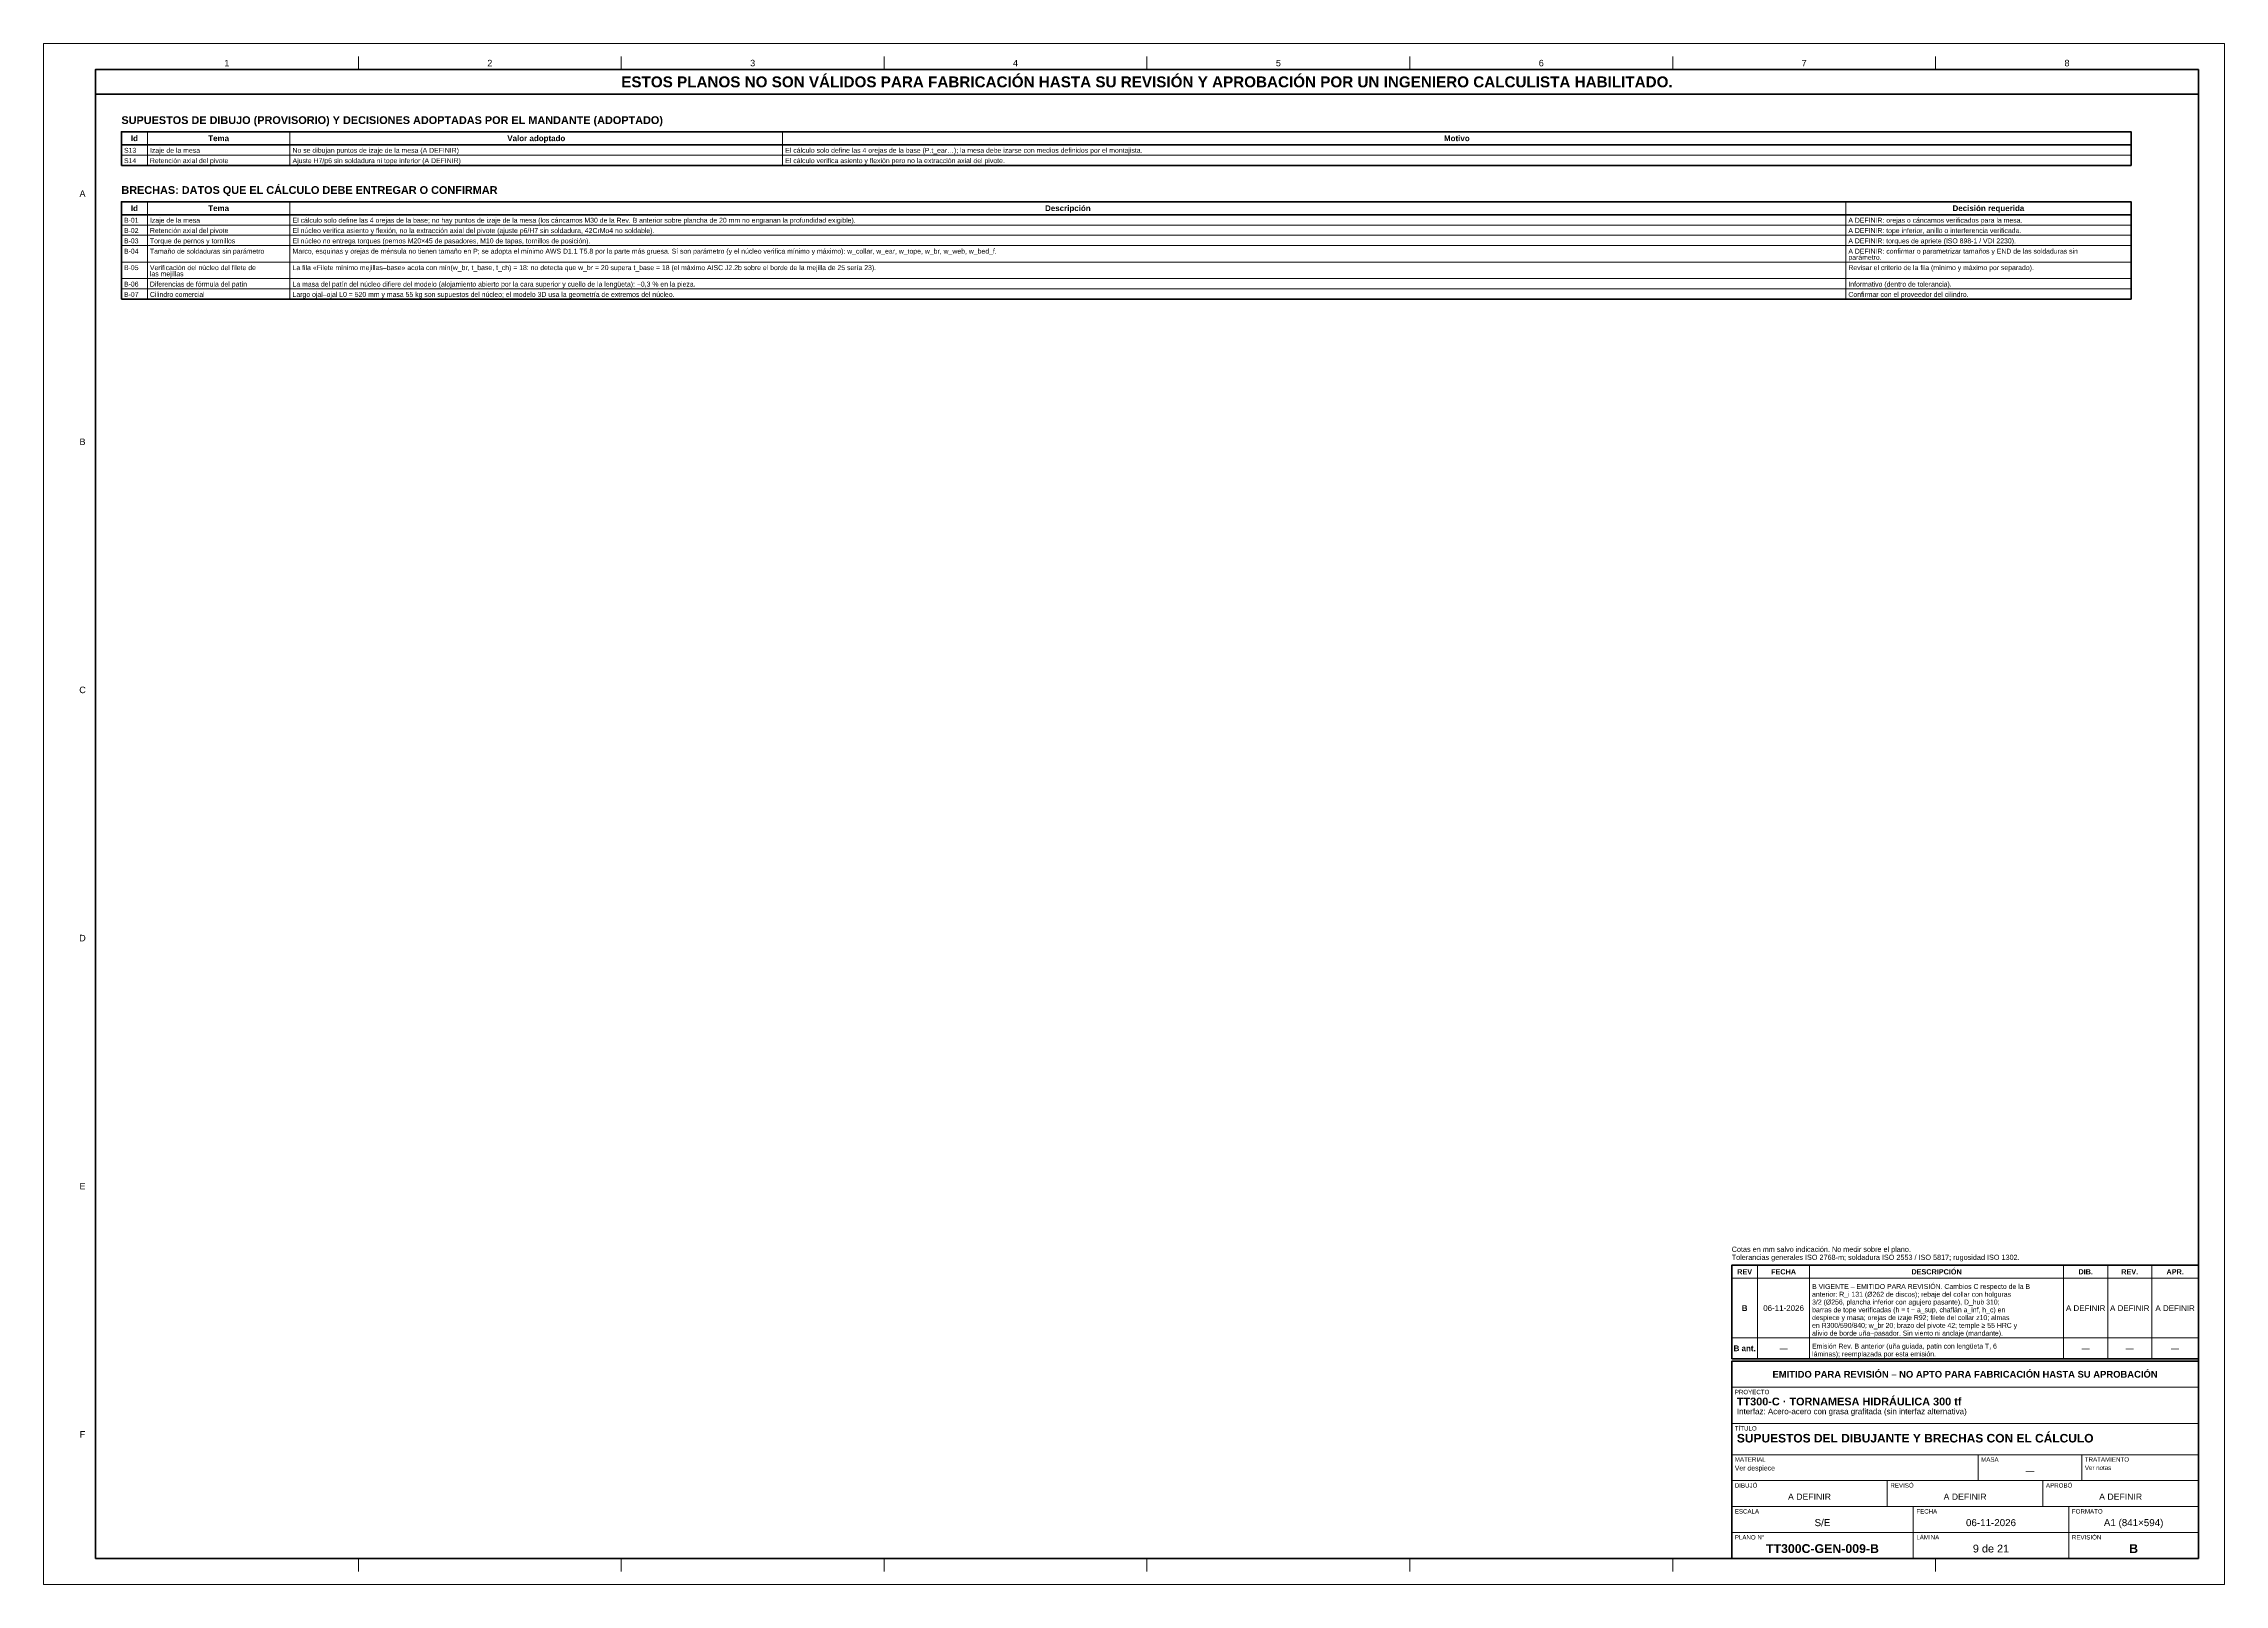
# Model space of a CAD drawing. Header units: millimetres. Extents: x 0 to 841, y 0 to 594.
import ezdxf
from ezdxf.enums import TextEntityAlignment as Align

# ---------------------------------------------------------------- set-up
doc = ezdxf.new("R2010")
doc.units = ezdxf.units.MM
for name, color, linetype, lineweight in [('FINA', 7, 'CONTINUOUS', 18), ('MARCO', 7, 'CONTINUOUS', 70), ('TXT', 7, 'CONTINUOUS', 25), ('VIS', 7, 'CONTINUOUS', 50)]:
    doc.layers.add(name, color=color, linetype=linetype, lineweight=lineweight)
doc.styles.add('STD', font='LiberationSans-Regular.ttf')
doc.styles.add('STDB', font='LiberationSans-Bold.ttf')

msp = doc.modelspace()

# ---------------------------------------------------------------- linework, layer by layer
at = {"layer": 'FINA'}
for p, q in [((121.375, 584), (121.375, 589)), ((222.75, 584), (222.75, 589)), ((324.125, 584), (324.125, 589)), ((425.5, 584), (425.5, 589)), ((526.875, 584), (526.875, 589)), ((628.25, 584), (628.25, 589)), ((729.625, 584), (729.625, 589)), ((40, 560), (40, 547.05)), ((95, 560), (95, 547.05)), ((285, 560), (285, 547.05)), ((30, 555), (805, 555)), ((30, 551.025), (805, 551.025)), ((40, 533.05), (40, 495.475)), ((95, 533.05), (95, 495.475)), ((695, 533.05), (695, 495.475)), ((30, 528.05), (805, 528.05)), ((30, 524.075), (805, 524.075)), ((30, 520.1), (805, 520.1)), ((30, 516.125), (805, 516.125)), ((30, 509.775), (805, 509.775)), ((30, 503.425), (805, 503.425)), ((30, 499.45), (805, 499.45)), ((651, 118), (831, 118)), ((661, 87), (661, 123)), ((681, 87), (681, 123)), ((779, 87), (779, 123)), ((796, 87), (796, 123)), ((813, 87), (813, 123)), ((651, 95), (831, 95)), ((651, 87), (831, 87)), ((651, 86), (831, 86)), ((651, 76), (831, 76)), ((651, 62), (831, 62)), ((651, 50), (831, 50)), ((746, 40), (746, 50)), ((786, 40), (786, 50)), ((651, 40), (831, 40)), ((711, 30), (711, 40)), ((771, 30), (771, 40)), ((651, 30), (831, 30)), ((721, 20), (721, 30)), ((781, 20), (781, 30)), ((651, 20), (831, 20)), ((721, 10), (721, 20)), ((781, 10), (781, 20)), ((121.375, 10), (121.375, 5)), ((222.75, 10), (222.75, 5)), ((324.125, 10), (324.125, 5)), ((425.5, 10), (425.5, 5)), ((526.875, 10), (526.875, 5)), ((628.25, 10), (628.25, 5)), ((729.625, 10), (729.625, 5))]:
    msp.add_line(p, q, dxfattribs=at)
msp.add_lwpolyline([(0, 0), (841, 0), (841, 594), (0, 594)], close=True, dxfattribs=at)
at = {"layer": 'MARCO'}
for points in [[(20, 10), (831, 10), (831, 584), (20, 584)], [(20, 574.5), (831, 574.5), (831, 584), (20, 584)], [(651, 87), (831, 87), (831, 123), (651, 123)], [(651, 10), (831, 10), (831, 86), (651, 86)]]:
    msp.add_lwpolyline(points, close=True, dxfattribs=at)
at = {"layer": 'VIS'}
for p, q in [((30, 560), (30, 547.05)), ((805, 560), (805, 547.05)), ((30, 547.05), (805, 547.05)), ((30, 533.05), (30, 495.475)), ((805, 533.05), (805, 495.475)), ((30, 495.475), (805, 495.475))]:
    msp.add_line(p, q, dxfattribs=at)
for points in [[(30, 555), (805, 555), (805, 560), (30, 560)], [(30, 528.05), (805, 528.05), (805, 533.05), (30, 533.05)]]:
    msp.add_lwpolyline(points, close=True, dxfattribs=at)

# ---------------------------------------------------------------- texts
at = {"layer": 'TXT'}
for s, height, style, p in [('1', 2.5, 'STD', (70.6875, 586.5)), ('2', 2.5, 'STD', (172.0625, 586.5)), ('ESTOS PLANOS NO SON VÁLIDOS PARA FABRICACIÓN HASTA SU REVISIÓN Y APROBACIÓN POR UN INGENIERO CALCULISTA HABILITADO.', 4.2, 'STDB', (425.5, 579.25)), ('3', 2.5, 'STD', (273.4375, 586.5)), ('4', 2.5, 'STD', (374.8125, 586.5)), ('5', 2.5, 'STD', (476.1875, 586.5)), ('6', 2.5, 'STD', (577.5625, 586.5)), ('7', 2.5, 'STD', (678.9375, 586.5)), ('8', 2.5, 'STD', (780.3125, 586.5)), ('Id', 2.2, 'STDB', (35, 557.5)), ('Tema', 2.2, 'STDB', (67.5, 557.5)), ('Valor adoptado', 2.2, 'STDB', (190, 557.5)), ('Motivo', 2.2, 'STDB', (545, 557.5)), ('A', 2.5, 'STD', (15, 536.1667)), ('Id', 2.2, 'STDB', (35, 530.55)), ('Tema', 2.2, 'STDB', (67.5, 530.55)), ('Descripción', 2.2, 'STDB', (395, 530.55)), ('Decisión requerida', 2.2, 'STDB', (750, 530.55)), ('B', 2.5, 'STD', (15, 440.5)), ('C', 2.5, 'STD', (15, 344.8333)), ('D', 2.5, 'STD', (15, 249.1667)), ('E', 2.5, 'STD', (15, 153.5)), ('REV', 2, 'STDB', (656, 120.5)), ('FECHA', 2, 'STDB', (671, 120.5)), ('DESCRIPCIÓN', 2, 'STDB', (730, 120.5)), ('DIB.', 2, 'STDB', (787.5, 120.5)), ('REV.', 2, 'STDB', (804.5, 120.5)), ('APR.', 2, 'STDB', (822, 120.5)), ('B', 2.2, 'STDB', (656, 106.5)), ('06-11-2026', 2.2, 'STD', (671, 106.5)), ('A DEFINIR', 2.2, 'STD', (787.5, 106.5)), ('A DEFINIR', 2.2, 'STD', (804.5, 106.5)), ('A DEFINIR', 2.2, 'STD', (822, 106.5)), ('B ant.', 2.2, 'STDB', (656, 91)), ('—', 2.2, 'STD', (671, 91)), ('—', 2.2, 'STD', (787.5, 91)), ('—', 2.2, 'STD', (804.5, 91)), ('—', 2.2, 'STD', (822, 91)), ('EMITIDO PARA REVISIÓN – NO APTO PARA FABRICACIÓN HASTA SU APROBACIÓN', 2.6, 'STDB', (741, 81)), ('F', 2.5, 'STD', (15, 57.8333)), ('—', 2.4, 'STD', (766, 43.8)), ('A DEFINIR', 2.4, 'STD', (681, 33.8)), ('A DEFINIR', 2.4, 'STD', (741, 33.8)), ('A DEFINIR', 2.4, 'STD', (801, 33.8)), ('S/E', 2.7, 'STD', (686, 23.8)), ('A1 (841×594)', 2.7, 'STD', (806, 23.8)), ('06-11-2026', 2.7, 'STD', (751, 23.8)), ('TT300C-GEN-009-B', 3.4, 'STDB', (686, 13.8)), ('9 de 21', 3, 'STD', (751, 13.8)), ('B', 3.4, 'STDB', (806, 13.8))]:
    msp.add_text(s, height=height, dxfattribs=dict(at, style=style)).set_placement(p, align=Align.MIDDLE_CENTER)
for s, height, style, p in [('SUPUESTOS DE DIBUJO (PROVISORIO) Y DECISIONES ADOPTADAS POR EL MANDANTE (ADOPTADO)', 3, 'STDB', (30, 566)), ('BRECHAS: DATOS QUE EL CÁLCULO DEBE ENTREGAR O CONFIRMAR', 3, 'STDB', (30, 539.05)), ('3/2 (Ø256, plancha inferior con agujero pasante), D_hub 310;', 1.9, 'STD', (682, 109.8)), ('anterior: R_i 131 (Ø262 de discos); rebaje del collar con holguras', 1.9, 'STD', (682, 112.8)), ('B VIGENTE – EMITIDO PARA REVISIÓN. Cambios C respecto de la B', 1.9, 'STD', (682, 115.8)), ('despiece y masa; orejas de izaje R92; filete del collar z10; almas', 1.9, 'STD', (682, 103.8)), ('barras de tope verificadas (h = t − a_sup, chaflán a_inf, h_c) en', 1.9, 'STD', (682, 106.8)), ('en R300/590/840; w_br 20; brazo del pivote 42; temple ≥ 55 HRC y', 1.9, 'STD', (682, 100.8)), ('alivio de borde uña–pasador. Sin viento ni anclaje (mandante).', 1.9, 'STD', (682, 97.8)), ('Emisión Rev. B anterior (uña guiada, patín con lengüeta T, 6', 1.9, 'STD', (682, 92.8)), ('láminas); reemplazada por esta emisión.', 1.9, 'STD', (682, 89.8)), ('PROYECTO', 1.7, 'STD', (652.2, 75)), ('TT300-C · TORNAMESA HIDRÁULICA 300 tf', 3, 'STDB', (653, 72)), ('Interfaz: Acero-acero con grasa grafitada (sin interfaz alternativa)', 2.2, 'STD', (653, 67.8)), ('TÍTULO', 1.7, 'STD', (652.2, 61)), ('SUPUESTOS DEL DIBUJANTE Y BRECHAS CON EL CÁLCULO', 3.3, 'STDB', (653, 58)), ('Ver despiece', 1.9, 'STD', (652.2, 45.8)), ('MATERIAL', 1.7, 'STD', (652.2, 49)), ('MASA', 1.7, 'STD', (747.2, 49)), ('Ver notas', 1.7, 'STD', (787.2, 45.8)), ('TRATAMIENTO', 1.7, 'STD', (787.2, 49)), ('DIBUJÓ', 1.7, 'STD', (652.2, 39)), ('REVISÓ', 1.7, 'STD', (712.2, 39)), ('APROBÓ', 1.7, 'STD', (772.2, 39)), ('ESCALA', 1.7, 'STD', (652.2, 29)), ('FECHA', 1.7, 'STD', (722.2, 29)), ('FORMATO', 1.7, 'STD', (782.2, 29)), ('PLANO N°', 1.7, 'STD', (652.2, 19)), ('LÁMINA', 1.7, 'STD', (722.2, 19)), ('REVISIÓN', 1.7, 'STD', (782.2, 19))]:
    msp.add_text(s, height=height, dxfattribs=dict(at, style=style)).set_placement(p, align=Align.TOP_LEFT)
at = {"layer": 'TXT', "style": 'STD'}
for s, p in [('S13', (31, 552.86)), ('S14', (31, 548.885)), ('Retención axial del pivote', (41, 548.885)), ('Izaje de la mesa', (41, 552.86)), ('Ajuste H7/p6 sin soldadura ni tope inferior (A DEFINIR)', (96, 548.885)), ('No se dibujan puntos de izaje de la mesa (A DEFINIR)', (96, 552.86)), ('El cálculo solo define las 4 orejas de la base (P.t_ear…); la mesa debe izarse con medios definidos por el montajista.', (286, 552.86)), ('El cálculo verifica asiento y flexión pero no la extracción axial del pivote.', (286, 548.885)), ('B-01', (31, 525.91)), ('B-02', (31, 521.935)), ('Retención axial del pivote', (41, 521.935)), ('Izaje de la mesa', (41, 525.91)), ('El cálculo solo define las 4 orejas de la base; no hay puntos de izaje de la mesa (los cáncamos M30 de la Rev. B anterior sobre plancha de 20 mm no engranan la profundidad exigible).', (96, 525.91)), ('El núcleo verifica asiento y flexión, no la extracción axial del pivote (ajuste p6/H7 sin soldadura, 42CrMo4 no soldable).', (96, 521.935)), ('A DEFINIR: orejas o cáncamos verificados para la mesa.', (696, 525.91)), ('A DEFINIR: tope inferior, anillo o interferencia verificada.', (696, 521.935)), ('B-03', (31, 517.96)), ('B-04', (31, 513.985)), ('Torque de pernos y tornillos', (41, 517.96)), ('Tamaño de soldaduras sin parámetro', (41, 513.985)), ('El núcleo no entrega torques (pernos M20×45 de pasadores, M10 de tapas, tornillos de posición).', (96, 517.96)), ('Marco, esquinas y orejas de ménsula no tienen tamaño en P; se adopta el mínimo AWS D1.1 T5.8 por la parte más gruesa. Sí son parámetro (y el núcleo verifica mínimo y máximo): w_collar, w_ear, w_tope, w_br, w_web, w_bed_f.', (96, 513.985)), ('A DEFINIR: torques de apriete (ISO 898-1 / VDI 2230).', (696, 517.96)), ('A DEFINIR: confirmar o parametrizar tamaños y END de las soldaduras sin', (696, 513.985)), ('B-05', (31, 507.635)), ('Verificación del núcleo del filete de', (41, 507.635)), ('las mejillas', (41, 505.26)), ('La fila «Filete mínimo mejillas–base» acota con mín(w_br, t_base, t_ch) = 18: no detecta que w_br = 20 supera t_base = 18 (el máximo AISC J2.2b sobre el borde de la mejilla de 25 sería 23).', (96, 507.635)), ('parámetro.', (696, 511.61)), ('Revisar el criterio de la fila (mínimo y máximo por separado).', (696, 507.635)), ('B-06', (31, 501.285)), ('B-07', (31, 497.31)), ('Cilindro comercial', (41, 497.31)), ('Diferencias de fórmula del patín', (41, 501.285)), ('La masa del patín del núcleo difiere del modelo (alojamiento abierto por la cara superior y cuello de la lengüeta): −0,3 % en la pieza.', (96, 501.285)), ('Largo ojal–ojal L0 = 520 mm y masa 55 kg son supuestos del núcleo; el modelo 3D usa la geometría de extremos del núcleo.', (96, 497.31)), ('Confirmar con el proveedor del cilindro.', (696, 497.31)), ('Informativo (dentro de tolerancia).', (696, 501.285))]:
    msp.add_text(s, height=1.9, dxfattribs=at).set_placement(p, align=Align.MIDDLE_LEFT)
for s, p in [('Tolerancias generales ISO 2768-m; soldadura ISO 2553 / ISO 5817; rugosidad ISO 1302.', (651, 124.5)), ('Cotas en mm salvo indicación. No medir sobre el plano.', (651, 127.6))]:
    msp.add_text(s, height=2, dxfattribs=at).set_placement(p, align=Align.BOTTOM_LEFT)

doc.saveas('drawing.dxf')
